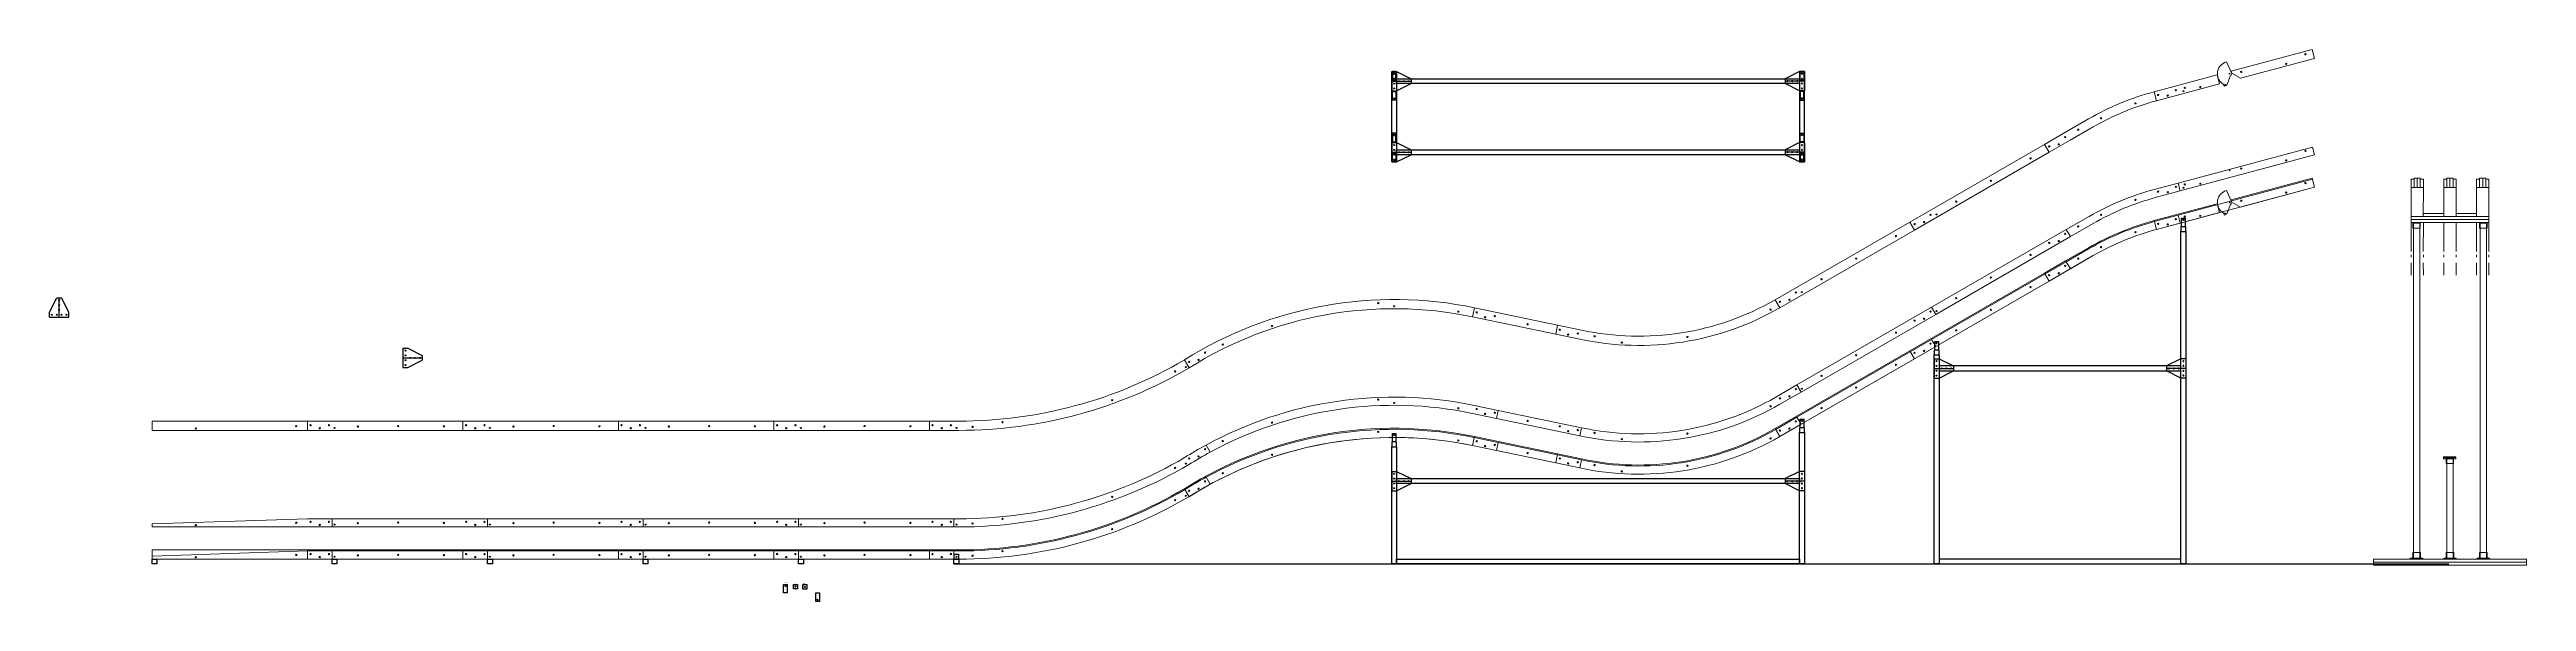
# Model space of a CAD drawing. Header units: millimetres. Extents: x -636 to 14740, y -2602 to 22748.
# Drawn here: x -636 to 14740, y 14737 to 18166 of the extents above; entities that cross this region are included whole.
import ezdxf

# ---------------------------------------------------------------- set-up
doc = ezdxf.new("R2010")
doc.units = ezdxf.units.MM
doc.layers.add('newTrack', color=7, linetype='Continuous', lineweight=20)
doc.layers.add('registration marking', color=7, linetype='Continuous', lineweight=20)
doc.styles.get("Standard").update_dxf_attribs({"font": 'arial.ttf'})

# ---------------------------------------------------------------- blocks, each defined once
blk = doc.blocks.new('01A')
at = {"layer": 'newTrack'}
for p, q in [((0, 19.04999315134046), (965.1999999720101, 50.79999462635169)), ((0, 0), (0, 19.04999315134046)), ((1117.600000016788, 7.275957614183426e-12), (0, 0)), ((965.1999999720101, 50.79999462635169), (1117.599999972004, 50.7999947606877)), ((1117.599999972004, 50.7999947606877), (1117.600000016788, 7.275957614183426e-12))]:
    blk.add_line(p, q, dxfattribs=at)
for centre in [(984.2496261116048, 31.74999555521799), (1041.400040399618, 12.7012384642876), (1098.549626084574, 31.75248136437085)]:
    blk.add_circle(centre, 4, dxfattribs=at)
at = {"layer": 'registration marking', "color": 7, "transparency": 33554687}
for centre in [(271.3697006250295, 11.42185649379098), (895.1664148705713, 26.03049729150371)]:
    blk.add_circle(centre, 4, dxfattribs=at)
blk = doc.blocks.new('02A')
blk.add_circle((15, 15.00000000000728), 3)
at = {"layer": 'newTrack'}
for p, q in [((0, 7.275957614183426e-12), (-3.637978807091713e-12, 50.80000000000291)), ((-3.637978807091713e-12, 50.80000000000291), (965.1999999959444, 50.80000000001019)), ((965.1999999959407, 7.275957614183426e-12), (0, 7.275957614183426e-12)), ((965.1999999959444, 50.80000000001019), (965.1999999959407, 7.275957614183426e-12))]:
    blk.add_line(p, q, dxfattribs=at)
for centre in [(831.849585694026, 31.74999999305018), (888.9999999820393, 12.7012429021197), (946.1495856669949, 31.75248580220287)]:
    blk.add_circle(centre, 4, dxfattribs=at)
at = {"layer": 'registration marking', "color": 7, "transparency": 33554687}
for centre in [(160.6958235683014, 23.48530125759135), (410.3798785602448, 26.93280805767427), (694.6405455930362, 24.98409738802729)]:
    blk.add_circle(centre, 4, dxfattribs=at)
blk = doc.blocks.new('01B')
at = {"layer": 'newTrack'}
for p, q in [((0, 0), (-5.037873052060604e-08, 57.14999413649639)), ((-5.037873052060604e-08, 57.14999413649639), (965.199999949622, 57.14999498732504)), ((965.2000000000007, 8.508432074449956e-07), (0, 0)), ((965.199999949622, 57.14999498732504), (965.2000000000007, 8.508286555297673e-07)), ((965.2000000000007, 8.508286555297673e-07), (965.199999949622, 57.14999498732504))]:
    blk.add_line(p, q, dxfattribs=at)
at = {"layer": 'registration marking', "color": 7, "transparency": 33554687}
for centre in [(271.3697006082439, 11.42185747894837), (895.1664148537857, 26.03049827666109)]:
    blk.add_circle(centre, 4, dxfattribs=at)
blk = doc.blocks.new('02B')
blk.add_circle((1132.600000000006, 415.0000009851574), 3)
at = {"layer": 'newTrack'}
for p, q in [((965.2000000000062, 457.1500009851588), (1930.399999995951, 457.1500009851661)), ((965.2000000000062, 400.0000009851574), (965.2000000000062, 457.1500009851588)), ((1930.399999995951, 400.0000009851647), (965.2000000000062, 400.0000009851574)), ((1930.399999995951, 457.1500009851661), (1930.399999995951, 400.0000009851647))]:
    blk.add_line(p, q, dxfattribs=at)
for centre in [(984.2495856980821, 431.7500009782149), (1041.399999986095, 412.7012438872844), (1098.549585671051, 431.7524867873675)]:
    blk.add_circle(centre, 4, dxfattribs=at)
at = {"layer": 'registration marking', "color": 7, "transparency": 33554687}
for centre in [(1278.295823568305, 423.4853022427415), (1527.979878560249, 426.9328090428317), (1812.24054559304, 424.9840983731847)]:
    blk.add_circle(centre, 4, dxfattribs=at)
blk = doc.blocks.new('03B')
for centre in [(1591.144852149788, 393.3852071032427), (167.4, 15)]:
    blk.add_circle(centre, 3)
at = {"layer": 'newTrack'}
for p, q in [((1611.674967362065, 388.0453223319564), (1582.723674708883, 437.3513511885612)), ((-5.037873052060604e-08, 57.14999413648184), (0, 0)), ((183.3989525496945, 57.14999426741997), (-5.037873052060604e-08, 57.1499942876253)), ((0, 0), (183.3729966309838, 1.616353983990848e-07))]:
    blk.add_line(p, q, dxfattribs=at)
for centre in [(19.04958567705216, 31.75000001679166), (76.19999996506522, 12.70124292586115), (133.3495856500203, 31.75248582594429)]:
    blk.add_circle(centre, 4, dxfattribs=at)
for centre, radius, start, end in [((184.6530169472053, 2818.361174164256), 2818.361464677205, 269.9739778714323, 300.3828087602166), ((184.6530169472262, 2818.361174164278), 2761.211464677219, 269.9739778714323, 300.3635772005418), ((2884.450060217358, -1631.733403980336), 2444.504716052169, 122.1752908435505, 122.2395208016383), ((2884.450060440416, -1631.733403845395), 2387.354716056918, 122.2173138510758, 122.261728772982)]:
    blk.add_arc(centre, radius, start, end, dxfattribs=at)
at = {"layer": 'registration marking', "color": 7, "transparency": 33554687}
for centre in [(1524.607809550347, 366.2880355749439), (1134.37468521444, 186.6116554789187), (267.8898019700209, 21.29547696300142), (453.522986412645, 50.12179331416701)]:
    blk.add_circle(centre, 4, dxfattribs=at)
blk = doc.blocks.new('04B')
blk.add_circle((1272.775092856758, 382.5759897406219), 3)
at = {"layer": 'newTrack'}
for p, q in [((1771.829451211881, 373.2419702575789), (1760.162309112311, 317.2955646957562)), ((0, 0), (-28.95129265318246, 49.30602885660483))]:
    blk.add_line(p, q, dxfattribs=at)
for centre in [(0.3808189143210257, 36.97348687541785), (59.30869312698633, 49.48470747043029), (98.94426014008968, 94.8504084740498)]:
    blk.add_circle(centre, 4, dxfattribs=at)
for centre, radius, start, end in [((1272.775092856761, -2019.778726312484), 2444.504716053113, 78.22004581571335, 122.175290843605), ((1272.775092856758, -2019.778726312486), 2387.354716053108, 78.22004007210862, 122.2173138448502)]:
    blk.add_arc(centre, radius, start, end, dxfattribs=at)
at = {"layer": 'registration marking', "color": 7, "transparency": 33554687}
for centre in [(1174.664000268116, 402.8170731885548), (1671.37604509254, 349.1792521451935), (514.7793489579344, 260.2324587029361), (208.8332645837581, 145.4143360709786)]:
    blk.add_circle(centre, 4, dxfattribs=at)
blk = doc.blocks.new('05B')
at = {"layer": 'newTrack'}
for p, q in [((11.66714752213738, 55.94640443046933), (2.110027708113194e-10, -4.388311936054379e-11)), ((527.2668340176751, -51.57753148345387), (11.66714752213738, 55.94640443046933)), ((2.110027708113194e-10, -4.388311936054379e-11), (515.599686495756, -107.5239359139671)), ((515.599686495756, -107.5239359139671), (527.2668340176751, -51.57753148345387))]:
    blk.add_line(p, q, dxfattribs=at)
for centre in [(25.13014453050891, 27.19237119883655), (77.18815910044214, -3.122445624583861), (137.0234608504306, 3.860509658661158)]:
    blk.add_circle(centre, 4, dxfattribs=at)
at = {"layer": 'registration marking', "color": 7, "transparency": 33554687}
blk.add_circle((341.5551700295473, -46.6072405329835), 4, dxfattribs=at)
blk = doc.blocks.new('06B')
at = {"layer": 'newTrack'}
for p, q in [((1362.773183675046, 213.4002684773222), (1391.348183640403, 163.9069166310364)), ((0, 0), (11.66714752191911, 55.94640443050594)), ((149.1904118156817, -31.11239339199528), (0, 0)), ((11.66714752191911, 55.94640443050594), (161.0421789876782, 24.79551017835911))]:
    blk.add_line(p, q, dxfattribs=at)
for centre in [(25.13014453030519, 27.19237119886589), (77.18815910023841, -3.12244562455453), (137.0234608502269, 3.860509658690489)]:
    blk.add_circle(centre, 4, dxfattribs=at)
for centre, radius, start in [((517.2696879614396, 1677.855283407682), 1748.156993486018, 257.8452527748734), ((517.2696879615269, 1677.855283407067), 1691.006993485438, 257.838968116214)]:
    blk.add_arc(centre, radius, start, 299.9999999596972, dxfattribs=at)
at = {"layer": 'registration marking', "color": 7, "transparency": 33554687}
for centre in [(1333.867004940548, 152.0030450254417), (241.6114040176544, -13.7288584557391), (410.1865578704601, -52.72460605756351), (817.6927041997187, -17.90698448159674)]:
    blk.add_circle(centre, 4, dxfattribs=at)
blk = doc.blocks.new('07B')
at = {"layer": 'newTrack'}
for p, q in [((651.1765591896419, 375.739511181042), (665.9680676172302, 320.5368502086149)), ((102.2457060855904, 125.0227197166259), (245.3293073355326, 207.632075211166)), ((273.9043073355297, 158.1387233848891), (130.820706032735, 75.52936785983366)), ((-28.57499914123582, 49.49335046090891), (102.2457060855904, 125.0227197166259)), ((8.059087122092023e-07, -1.395876097376458e-06), (-28.57499914123582, 49.49335046090891)), ((130.820706032735, 75.52936785983366), (8.059087122092023e-07, -1.395876097376458e-06))]:
    blk.add_line(p, q, dxfattribs=at)
for centre in [(0.622425997575192, 37.02109802611858), (59.64051516175277, 49.09959757738579), (99.60788676231277, 94.17325071691675)]:
    blk.add_circle(centre, 4, dxfattribs=at)
for centre, radius in [((1086.704307335631, -1249.672173006277), 1682.749999999338), ((1086.704307335609, -1249.672173006284), 1625.599999999338)]:
    blk.add_arc(centre, radius, 104.9999999999945, 120.0000000000103, dxfattribs=at)
at = {"layer": 'registration marking', "color": 7, "transparency": 33554687}
for centre in [(535.3351683787641, 304.3480413112939), (321.978524610824, 211.7142251299902), (181.0336927631888, 140.1586018699109)]:
    blk.add_circle(centre, 4, dxfattribs=at)
blk = doc.blocks.new('09B')
at = {"layer": 'newTrack', "color": 7, "linetype": 'Continuous', "lineweight": 5, "transparency": 33554687}
for p, q in [((-516.9741063614056, -79.35676059687466), (-14.7915084276101, 55.20266097241802)), ((0, 1.818989403545856e-12), (-460.0138985798767, -123.2603526315415)), ((-14.7915084276101, 55.20266097241802), (0, 0)), ((0, 0), (-14.7915084276101, 55.20266097241802)), ((-513.4816668715648, -92.39072221536298), (-516.9741063614056, -79.35676059687466)), ((-460.0138985798767, -123.2603526315415), (-513.4816668715648, -92.39072221536298))]:
    blk.add_line(p, q, dxfattribs=at)
at = {"layer": 'registration marking', "color": 7, "linetype": 'Continuous', "lineweight": 5, "transparency": 33554687}
for centre in [(-56.38428643712541, 25.77475880146267), (-454.748827600386, -83.824362275991), (-175.6392087252389, -33.68967934467037)]:
    blk.add_circle(centre, 4, dxfattribs=at)
blk = doc.blocks.new('04A')
blk.add_circle((1141.314189631276, 305.4771620936167), 3)
at = {"layer": 'newTrack'}
for p, q in [((1628.702510454085, 240.1976552592923), (1777.892922268763, 209.0852618674935)), ((1788.263720066037, 258.81539913906), (1639.073308251352, 289.9277925308515)), ((1777.892922268763, 209.0852618674935), (1788.263720066037, 258.81539913906)), ((-25.7354278222947, 43.82919139550631), (4.547473508864641e-12, 2.728484105318785e-12))]:
    blk.add_line(p, q, dxfattribs=at)
for centre in [(1653.832654984383, 267.3900264581655), (1705.890669554316, 237.0752096347451), (1765.725971304305, 244.0581649179901)]:
    blk.add_circle(centre, 4, dxfattribs=at)
for centre, radius, end in [((1141.314189631275, -2096.930941102833), 2438.20810319645, 118.5973034831309), ((1141.314189631275, -2096.930941102899), 2387.408103196516, 118.5584972945129)]:
    blk.add_arc(centre, radius, 78.22028019167507, end, dxfattribs=at)
at = {"layer": 'registration marking', "color": 7, "transparency": 33554687}
for centre in [(1043.204201609592, 325.7191637516908), (383.3195502994104, 183.1345492660794), (1539.916246434016, 272.0813427083367), (77.37346592523409, 68.31642663412185)]:
    blk.add_circle(centre, 4, dxfattribs=at)
blk = doc.blocks.new('05A')
at = {"layer": 'newTrack'}
for p, q in [((10.37079779727537, 49.73013727157172), (9.094947017729282e-12, -2.046363078989089e-12)), ((525.9704842928204, -57.7937986423442), (10.37079779727537, 49.73013727157172)), ((9.094947017729282e-12, -2.046363078989089e-12), (515.5996864955541, -107.5239359139471)), ((515.5996864955541, -107.5239359139471), (525.9704842928204, -57.7937986423442))]:
    blk.add_line(p, q, dxfattribs=at)
for centre in [(391.5394192111817, -49.2191713232387), (443.5974337811149, -79.53398814665911), (503.4327355311034, -72.5510328634141)]:
    blk.add_circle(centre, 4, dxfattribs=at)
at = {"layer": 'registration marking', "color": 7, "transparency": 33554687}
blk.add_circle((192.3647582146677, -15.49484714113555), 4, dxfattribs=at)
blk = doc.blocks.new('06A')
at = {"layer": 'newTrack'}
for p, q in [((1216.757771856943, 239.013400552742), (1348.740043491269, 315.2134004211534)), ((1348.740043491269, 315.2134004211534), (1374.140043416459, 271.2193099299679)), ((1374.140043416459, 271.2193099299679), (1242.157771826029, 195.0193100226447)), ((4.420144250616431e-10, -9.595169103704393e-11), (10.37079779770829, 49.73013727146326)), ((10.37079779770829, 49.73013727146326), (10.53475165633972, 49.69594608661873))]:
    blk.add_line(p, q, dxfattribs=at)
for centre in [(1242.780197001761, 232.0404094354645), (1301.798286165938, 244.1189089867316), (1341.765657766498, 289.1925621262624)]:
    blk.add_circle(centre, 4, dxfattribs=at)
for centre, radius, start, end in [((368.0792761470111, 1708.967676800559), 1748.156993487144, 257.8452527748721, 299.9999999596907), ((368.0792761472749, 1708.967676798933), 1697.356993485603, 257.8396820525167, 299.9999999596972)]:
    blk.add_arc(centre, radius, start, end, dxfattribs=at)
at = {"layer": 'registration marking', "color": 7, "transparency": 33554687}
for centre in [(1184.676593126305, 183.11543841713), (92.42099220341152, 17.38353493594923), (668.5022923854831, 13.20540891009887), (260.9961460562172, -21.6122126658679)]:
    blk.add_circle(centre, 4, dxfattribs=at)
blk = doc.blocks.new('07A')
at = {"layer": 'newTrack'}
for p, q in [((520.8377880689695, 293.4058830853598), (668.0448839954297, 332.8499055589625)), ((668.0448839954297, 332.8499055589625), (681.1928914866257, 283.7808735834176)), ((681.1928914866257, 283.7808735834176), (533.9857955602602, 244.336851109895)), ((-25.39999961364447, 43.99408995157023), (116.5220352784563, 125.9328147983822)), ((3.393688530195504e-07, -5.878039246454136e-07), (-25.39999961364447, 43.99408995157023)), ((141.9220352785451, 81.93872428618374), (3.393688530195504e-07, -5.878039246454136e-07))]:
    blk.add_line(p, q, dxfattribs=at)
for centre in [(654.5734562239631, 309.5208096720546), (544.1687776907711, 279.9353916763177), (604.3020199566636, 276.3273209186434)]:
    blk.add_circle(centre, 4, dxfattribs=at)
for centre, radius in [((954.7220352785826, -1325.872172105046), 1676.399999999366), ((954.7220352785771, -1325.872172105052), 1625.599999999368)]:
    blk.add_arc(centre, radius, 104.9999999999945, 120.0000000000038, dxfattribs=at)
at = {"layer": 'registration marking', "color": 7, "transparency": 33554687}
for centre in [(403.3528962940945, 228.1480422603115), (49.05142067851921, 63.95860281892851), (189.9962525261544, 135.5142260790078)]:
    blk.add_circle(centre, 4, dxfattribs=at)
blk = doc.blocks.new('08A')
blk.add_circle((19.99999999998545, 20.0000000000573), 3)
at = {"color": 7, "linetype": 'Continuous', "lineweight": 5, "transparency": 33554687}
blk.add_circle((307.4524774761303, 128.3996692699429), 2.5, dxfattribs=at)
at = {"layer": 'newTrack', "color": 7, "linetype": 'Continuous', "lineweight": 5, "transparency": 33554687}
for p, q in [((-13.14800749122514, 49.06903197553493), (821.0255360920273, 272.5851593260222)), ((834.1735435832379, 223.5161273505446), (-1.455191522836685e-11, 5.729816621169448e-11)), ((821.0255360920273, 272.5851593260222), (834.1735435832379, 223.5161273505446)), ((-1.455191522836685e-11, 5.729816621169448e-11), (-13.14800749122514, 49.06903197553493))]:
    blk.add_line(p, q, dxfattribs=at)
at = {"layer": 'registration marking', "color": 7, "linetype": 'Continuous', "lineweight": 5, "transparency": 33554687}
for centre in [(658.534334857999, 189.8264480058706), (777.7892571461052, 249.2908861520036), (28.86120493857743, 40.60335528395353), (28.87007533260476, 40.60335528395353), (125.3106169646562, 45.30845928977851), (379.4247159828519, 139.6917650745499)]:
    blk.add_circle(centre, 4, dxfattribs=at)
blk = doc.blocks.new('bracev1')
at = {"color": 7, "linetype": 'Continuous', "lineweight": 5, "transparency": 33554687}
for p, q in [((-19.99405182889313, 74.61881727461696), (-31.55402079696796, 69.35981380845442)), ((11.55996896807483, 5.259003466155264), (-19.99405182889313, 74.61881727461696)), ((-37.92980795053882, -66.08910400993227), (-32.67080448437628, -77.64907297801437)), ((-32.67080448437628, -77.64907297801437), (-16.79437579054502, -70.42637248791834)), ((-16.79437579054502, -70.42637248791834), (5.259003466169816, -11.5599689680821))]:
    blk.add_line(p, q, dxfattribs=at)
for centre in [(0, 0), (-28.01783049377264, -68.55605494009069)]:
    blk.add_circle(centre, 2.5)
for centre, radius, start, end in [((-1.818989403545856e-12, -5.456968210637569e-12), 76.19999999999733, 114.4623222080549, 240.1476569206799), ((5.456968210637569e-12, -1.13686837721616e-11), 12.69999999999555, 294.4623222080656, 24.46232220804407)]:
    blk.add_arc(centre, radius, start, end, dxfattribs=at)
blk = doc.blocks.new('03A')
for centre in [(1438.744852149779, 393.3852069689074), (15, 15)]:
    blk.add_circle(centre, 3)
at = {"layer": 'newTrack'}
for p, q in [((1590.737915779901, 465.1378673792278), (1565.002497133595, 508.9670431474005)), ((30.99606855872116, 50.79999478799436), (-4.478351911529899e-08, 50.79999476066587)), ((-4.478351911529899e-08, 50.79999476066587), (0, 0)), ((0, 0), (30.97299663098238, 2.73066689260304e-08))]:
    blk.add_line(p, q, dxfattribs=at)
for centre in [(1558.219227502143, 482.8957306716729), (1459.655786276378, 425.0188090730335), (1518.583660489043, 437.5300296680507)]:
    blk.add_circle(centre, 4, dxfattribs=at)
for centre, radius, start, end in [((2732.050060230455, -1631.733404134804), 2438.154716076187, 118.5979324423631, 122.2419609089562), ((2732.050060240063, -1631.733404147559), 2387.35471609198, 118.5591387834939, 122.2617287667918), ((32.25301694720474, 2818.361174029927), 2818.361464677206, 269.9739778714323, 300.3828087601667), ((32.25301694733025, 2818.361174029465), 2767.561464676747, 269.9739778714323, 300.3657321472004)]:
    blk.add_arc(centre, radius, start, end, dxfattribs=at)
at = {"layer": 'registration marking', "color": 7, "transparency": 33554687}
for centre in [(1372.207809550353, 366.2880354406152), (1372.207809550353, 366.2880354406152), (981.9746852144381, 186.61165534459), (981.9746852144381, 186.61165534459), (115.4898019700195, 21.29547682867269), (115.4898019700195, 21.29547682867269), (301.1229864126435, 50.12179317983828), (301.1229864126435, 50.12179317983828)]:
    blk.add_circle(centre, 4, dxfattribs=at)
blk = doc.blocks.new('08B')
blk.add_circle((167.2070959264602, 59.44402247362086), 3)
at = {"color": 7, "linetype": 'Continuous', "lineweight": 5, "transparency": 33554687}
blk.add_circle((176.0771712590722, 80.04737775751346), 4, dxfattribs=at)
at = {"layer": 'newTrack', "color": 7, "linetype": 'Continuous', "lineweight": 5, "transparency": 33554687}
for p, q in [((-14.79150842760282, 55.2026609724162), (377.2063267633494, 160.2381643465596)), ((377.2063267633494, 160.2381643465596), (391.9978351909522, 105.0355033741362)), ((0, 0), (-14.79150842760282, 55.2026609724162)), ((391.9978351909522, 105.0355033741362), (0, 0))]:
    blk.add_line(p, q, dxfattribs=at)
at = {"layer": 'newTrack'}
for centre in [(10.18338230880545, 35.59864779388226), (70.31662457338098, 31.99057701427591), (120.5880608527859, 65.1840657493558)]:
    blk.add_circle(centre, 4, dxfattribs=at)
at = {"layer": 'registration marking', "color": 7, "linetype": 'Continuous', "lineweight": 5, "transparency": 33554687}
for centre in [(176.0683008650449, 80.04737775751346), (272.5177128911309, 84.75248176334208)]:
    blk.add_circle(centre, 4, dxfattribs=at)
blk = doc.blocks.new('3030挤压直角件')
blk.add_lwpolyline([(0, 53), (22, 53), (22, 0), (0, 0)], close=True)
blk.add_circle((11, 42.5), 3.25)
blk = doc.blocks.new('3030直角L型直接')
blk.add_lwpolyline([(0, 30), (26, 30), (26, 0), (0, 0)], close=True)
blk.add_circle((13, 15), 3.15)
blk = doc.blocks.new('3030固定板')
for p, q in [((-60, 30), (-15, 120)), ((-60, 30), (-15, 120)), ((-60, 0), (-60, 30)), ((-60, 0), (-60, 30)), ((-60, 0), (60, 0)), ((-15, 120), (15, 120)), ((0, 0), (0, 120)), ((60, 30), (15, 120)), ((60, 30), (15, 120)), ((60, 0), (60, 30)), ((60, 0), (60, 30))]:
    blk.add_line(p, q)
for centre in [(-45, 15), (-15, 15), (0, 105), (0, 75), (0, 45), (15, 15), (45, 15)]:
    blk.add_circle(centre, 3)
blk = doc.blocks.new('3030圆弧外边直角')
blk.add_lwpolyline([(0, 0), (26, 0), (26, -28), (0, -28)], close=True)
blk.add_circle((13, -13), 3.25)

msp = doc.modelspace()

# ---------------------------------------------------------------- linework, layer by layer
at = {"lineweight": 20}
for p, q in [((14022.99095497287, 17308.4735140992), (14022.99095497288, 17128.5080109241)), ((14099.74158732354, 17308.47353134768), (14099.19107681705, 17128.89497293794)), ((14226.74158732354, 17308.47353134768), (14226.19107681705, 17128.5080228951)), ((14302.94170916772, 17308.47354859617), (14302.39119866123, 17128.50802616067)), ((14429.94170916772, 17308.47354859617), (14429.39119866123, 17128.50805940122)), ((14505.5913205054, 17308.47356584466), (14505.65600543673, 17128.50806266957)), ((14023.0556399042, 17090.40806535032), (14023.05563990421, 16910.44256217522)), ((14099.80627225487, 17090.40808259881), (14099.25576174839, 16910.82952418906)), ((14226.80627225487, 17090.40808259881), (14226.25576174839, 16910.44257414621)), ((14303.00639409905, 17090.40809984729), (14302.45588359256, 16910.44257741179)), ((14430.00639409905, 17090.40809984729), (14429.45588359256, 16910.44261065234)), ((14505.65600543673, 17090.40811709578), (14505.72069036806, 16910.44261392068)), ((14023.0556399042, 16890.14719428776), (14023.0556399042, 16876.14582214673)), ((14023.0556399042, 16764.39300184145), (14023.05563990421, 16841.20407764039)), ((14099.4900451615, 16764.39300184145), (14099.25576174839, 16840.81711562656)), ((14099.4900451615, 16890.14719428777), (14099.44712298562, 16876.14582214673)), ((14226.49072509227, 16764.39300184145), (14226.25576174839, 16841.2040656694)), ((14226.49072509227, 16890.14719428776), (14226.44789520485, 16876.14582214673)), ((14302.6908469082, 16764.39300184145), (14302.45588359256, 16841.20406240382)), ((14302.6908469082, 16890.14719428777), (14302.6480170241, 16876.14582214673)), ((14429.69084692497, 16764.3930263738), (14429.45588359256, 16841.20407822799)), ((14429.69084692497, 16890.14721882012), (14429.64801703295, 16876.14584667908)), ((14505.69308220252, 16890.14721882012), (14505.69811471031, 16876.14584667908)), ((14505.69308220252, 16764.3930263738), (14505.72069036806, 16841.20407495964))]:
    msp.add_line(p, q, dxfattribs=at)
at = {"linetype": 'ByBlock', "lineweight": 20}
for p, q in [((14032.89164034289, 17359.27351409921), (14032.89164034289, 17359.27351409921)), ((14052.69626894595, 17365.62351984868), (14052.69626894595, 17365.62351984868)), ((14071.16654670882, 17365.62352559818), (14071.16654670882, 17365.62352559818)), ((14092.78865143309, 17359.27351409921), (14092.78865143309, 17359.27351409921)), ((14236.09176218706, 17359.2735313477), (14236.09176218706, 17359.2735313477)), ((14255.89639079012, 17365.62353709717), (14255.89639079012, 17365.62353709717)), ((14274.36666855299, 17365.62354284667), (14274.36666855299, 17365.62354284667)), ((14295.98877327726, 17359.2735313477), (14295.98877327726, 17359.2735313477)), ((14439.29188403124, 17359.27354859619), (14439.29188403124, 17359.27354859619)), ((14459.0965126343, 17365.62355434566), (14459.0965126343, 17365.62355434566)), ((14477.56679039717, 17365.62356009515), (14477.56679039717, 17365.62356009515)), ((14499.18889512143, 17359.27354859619), (14499.18889512143, 17359.27354859619))]:
    msp.add_line(p, q, dxfattribs=at)
msp.add_line((4978.399999983776, 14970.000002239), (14257.65737422708, 14970.000002239))
for points in [[(7695.448955635638, 18029.00000098516), (7725.448955635638, 18029.00000098516), (7725.448955635638, 17467.00000098516), (7695.448955635638, 17467.00000098516)], [(10257.25779917665, 18029.00000098516), (10227.25779917665, 18029.00000098516), (10227.25779917665, 17467.00000098516), (10257.25779917665, 17467.00000098516)], [(7725.448955635638, 17984.00000098516), (10227.25779917665, 17984.00000098516), (10227.25779917665, 17954.00000098516), (7725.448955635638, 17954.00000098516)], [(7725.448955635638, 17542.00000098516), (10227.25779917665, 17542.00000098516), (10227.25779917665, 17512.00000098516), (7725.448955635638, 17512.00000098516)], [(12594.73574945958, 17034.40474149041), (12624.73574945958, 17034.40474149041), (12624.73574945958, 17064.40474149041), (12594.73574945958, 17064.40474149041)], [(12594.73574945958, 17034.40474149041), (12624.73574945958, 17034.40474149041), (12624.73574945958, 14970.000002239), (12594.73574945958, 14970.000002239)], [(11063.1455188965, 16268.51424999804), (11093.1455188965, 16268.51424999804), (11093.1455188965, 16298.51424999804), (11063.1455188965, 16298.51424999804)], [(11063.1455188965, 16268.51424999804), (11093.1455188965, 16268.51424999804), (11093.1455188965, 14970.000002239), (11063.1455188965, 14970.000002239)], [(11093.1455188965, 16170.000002239), (12594.73574945958, 16170.000002239), (12594.73574945958, 16200.000002239), (11093.1455188965, 16200.000002239)], [(7695.448955635639, 15698.12039471327), (7725.448955635639, 15698.12039471327), (7725.448955635639, 15728.12039471327), (7695.448955635639, 15728.12039471327)], [(7695.448955635639, 15698.12039471327), (7725.448955635638, 15698.12039471327), (7725.448955635638, 14970.000002239), (7695.448955635639, 14970.000002239)], [(10227.25779917665, 15785.91424982627), (10257.25779917665, 15785.91424982627), (10257.25779917665, 15815.91424982627), (10227.25779917665, 15815.91424982627)], [(10227.25779917665, 15785.91424982627), (10257.25779917665, 15785.91424982627), (10257.25779917665, 14970.000002239), (10227.25779917665, 14970.000002239)], [(7725.448955635638, 15500.000002239), (10227.25779917665, 15500.000002239), (10227.25779917665, 15470.000002239), (7725.448955635638, 15470.000002239)], [(-1.678927219472826e-08, 15000.00000098516), (29.99999998321073, 15000.00000098516), (29.99999998321073, 14970.00000098516), (-1.678927219472826e-08, 14970.00000098516)], [(1117.599999999999, 15000.00000098517), (1147.599999999999, 15000.00000098517), (1147.599999999999, 14970.00000098517), (1117.599999999999, 14970.00000098517)], [(2082.799999995947, 15000), (2112.799999995947, 15000), (2112.799999995947, 14970), (2082.799999995947, 14970)], [(3047.999999991887, 15000.00000098517), (3077.999999991887, 15000.00000098517), (3077.999999991887, 14970.00000098517), (3047.999999991887, 14970.00000098517)], [(4013.199999987828, 15000.0000011195), (4043.199999987828, 15000.0000011195), (4043.199999987828, 14970.0000011195), (4013.199999987828, 14970.0000011195)], [(4978.399999983776, 15000.000002239), (5008.399999983776, 15000.000002239), (5008.399999983776, 14970.000002239), (4978.399999983776, 14970.000002239)], [(7725.448955635638, 15000.000002239), (10227.25779917665, 15000.000002239), (10227.25779917665, 14970.000002239), (7725.448955635638, 14970.000002239)], [(11093.1455188965, 14970.000002239), (12594.73574945958, 14970.000002239), (12594.73574945958, 15000.000002239), (11093.1455188965, 15000.000002239)]]:
    msp.add_lwpolyline(points, close=True)
at = {"lineweight": 20}
for points in [[(14023.54146547937, 17359.27351409921), (14042.59146547936, 17359.27351409921), (14042.59146547936, 17308.4735140992), (14023.54146547937, 17308.4735140992)], [(14042.59150609409, 17365.62351984868), (14061.64150609409, 17365.62351984868), (14061.64150609409, 17308.47351984869), (14042.59150609409, 17308.47351984869)], [(14061.64154670882, 17365.62352559818), (14080.69154670881, 17365.62352559818), (14080.69154670881, 17308.47352559819), (14061.64154670882, 17308.47352559819)], [(14080.69158732354, 17359.27351409921), (14099.74158732354, 17359.27351409921), (14099.74158732354, 17308.47353134768), (14080.69158732354, 17308.47353134768)], [(14226.74158732354, 17359.2735313477), (14245.79158732354, 17359.2735313477), (14245.79158732354, 17308.47353134768), (14226.74158732354, 17308.47353134768)], [(14245.79162793827, 17365.62353709717), (14264.84162793827, 17365.62353709717), (14264.84162793827, 17308.47353709718), (14245.79162793827, 17308.47353709718)], [(14264.84166855299, 17365.62354284667), (14283.89166855299, 17365.62354284667), (14283.89166855299, 17308.47354284668), (14264.84166855299, 17308.47354284668)], [(14283.89170916772, 17359.2735313477), (14302.94170916772, 17359.2735313477), (14302.94170916772, 17308.47354859617), (14283.89170916772, 17308.47354859617)], [(14429.94170916772, 17359.27354859619), (14448.99170916772, 17359.27354859619), (14448.99170916772, 17308.47354859617), (14429.94170916772, 17308.47354859617)], [(14448.99174978244, 17365.62355434566), (14468.04174978244, 17365.62355434566), (14468.04174978244, 17308.47355434567), (14448.99174978244, 17308.47355434567)], [(14468.04179039716, 17365.62356009515), (14487.09179039717, 17365.62356009515), (14487.09179039717, 17308.47356009516), (14468.04179039716, 17308.47356009516)], [(14487.09183101189, 17359.27354859619), (14506.14183101189, 17359.27354859619), (14506.14183101189, 17308.47356584466), (14487.09183101189, 17308.47356584466)], [(14505.69237413857, 17109.45806535033), (14505.69237413857, 17090.40806535033), (14023.07485092506, 17090.40806535032), (14023.07485092506, 17109.45803813721)], [(14505.69237413857, 17128.50803813721), (14505.69237413857, 17109.45803813721), (14023.16573231483, 17109.45803813721), (14023.16573231483, 17128.5080109241)], [(14034.32275567338, 17090.40806535032), (14034.32275567338, 17055.51614971104), (14080.61882372851, 17055.51614971104), (14080.61882372852, 17090.40806535032)], [(14077.26930376, 17087.50936489936), (14076.77887031883, 15006.7836147141), (14038.67887031882, 15006.7836147141), (14039.16930375999, 17087.50936489936)], [(14226.19107681705, 17147.5580228951), (14226.19107681705, 17128.5080228951), (14099.22039267922, 17128.93292894903), (14099.22039267922, 17147.98290173592)], [(14429.42120831507, 17147.84341174063), (14429.42120831507, 17128.79341174063), (14302.39114383779, 17128.89500611145), (14302.39114383779, 17147.94497889834)], [(14495.36063625604, 17090.40808988267), (14495.36063625604, 17055.5161742434), (14449.06456820092, 17055.5161742434), (14449.06456820091, 17090.40808988267)], [(14452.41408816943, 17087.50938943171), (14452.9045216106, 15006.78363924646), (14491.0045216106, 15006.78363924646), (14490.51408816943, 17087.50938943171)], [(14096.73192225313, 15000.00000098516), (14096.73192225313, 15006.78361471411), (14018.67261018397, 15006.78361471411), (14018.67261018396, 15000.00000098517)], [(14080.85030024612, 15006.78361471411), (14080.85030024612, 15041.67553035338), (14034.55423219099, 15041.67553035338), (14034.55423219098, 15006.78361471411)], [(14432.95146967629, 15000.00002551752), (14432.9514696763, 15006.78363924646), (14511.01078174546, 15006.78363924646), (14511.01078174546, 15000.00002551752)], [(14448.83309168331, 15006.78363924646), (14448.83309168331, 15041.67555488574), (14495.12915973844, 15041.67555488574), (14495.12915973844, 15006.78363924646)]]:
    msp.add_lwpolyline(points, close=True, dxfattribs=at)
at = {"color": 252, "lineweight": 20, "true_color": 0x939598}
for points in [[(14224.03948594058, 15635.31099686927), (14224.06523009469, 15628.52743199068), (14302.12398004089, 15628.8236709925), (14302.09823588679, 15635.60723587109)], [(14224.06523009469, 15628.52743199068), (14224.0909742488, 15621.74386711209), (14302.14972419501, 15622.04010611391), (14302.1239800409, 15628.82367099249)], [(14241.330890666, 15628.8236709925), (14241.330890666, 15593.93175535322), (14287.62695872112, 15593.93175535322), (14287.62695872113, 15628.8236709925)], [(14284.27743875261, 15625.92497054154), (14283.89166855299, 15006.78361534376), (14245.79166855299, 15006.78361534376), (14246.17743875261, 15625.92497054154)], [(14303.87132458757, 15000.00000161482), (14303.87132458757, 15006.78361534376), (14225.81201251841, 15006.78361534376), (14225.8120125184, 15000.00000161482)], [(14287.98970258056, 15006.78361534376), (14287.98970258056, 15041.67553098304), (14241.69363452543, 15041.67553098304), (14241.69363452543, 15006.78361534376)]]:
    msp.add_lwpolyline(points, close=True, dxfattribs=at)
at = {"layer": 'newTrack', "lineweight": 20}
for points in [[(13789.9932021899, 14961.90001484657), (14739.53131892797, 14961.90001484657), (14739.53131892797, 14980.95001484658), (13789.9932021899, 14980.95001484657)], [(13790.07261018396, 14980.95000161481), (14739.61072692203, 14980.95000161482), (14739.61072692203, 15000.00000161482), (13790.07261018396, 15000.00000161482)]]:
    msp.add_lwpolyline(points, close=True, dxfattribs=at)

# ---------------------------------------------------------------- block references
for name, p in [('09B', (13423.90929304282, 18110.42086884089)), ('3030挤压直角件', (10231.25779917665, 17976.00000098516)), ('08B', (12442.52865353312, 17847.46071901678)), ('bracev1', (12897.18822693572, 18015.30441076029)), ('07B', (11776.56058588759, 17526.92386885576)), ('3030挤压直角件', (10231.25779917665, 17592.00000098516)), ('08A', (12589.73574945959, 17286.90474149035)), ('07A', (11908.54285797226, 17003.12386790674)), ('08A', (12589.73574945959, 17086.90474149035)), ('bracev1', (12897.18822693572, 17215.30441076029)), ('09B', (13423.90929304282, 17310.42086884089)), ('07B', (11776.56058588759, 16726.92386885576)), ('07A', (11908.54285797226, 16803.12386790674)), ('08B', (12442.52865353312, 17047.46071901678)), ('3030挤压直角件', (12598.73574945958, 17064.40474149041)), ('3030固定板', (-576.1218968419125, 16503.29618684035)), ('04B', (6437.674967345847, 16188.04532318279)), ('06B', (8713.436962952997, 16397.81695196518)), ('05B', (8197.837276458245, 16505.34088787897)), ('3030挤压直角件', (11067.1455188965, 16298.51424999804)), ('03B', (4825.999999983767, 15800.00000085084)), ('04A', (6569.134766004364, 15665.14323261965)), ('06A', (8862.62737476724, 15766.70455857348)), ('01B', (0, 15800)), ('02B', (0, 15400)), ('02B', (965.1999999959498, 15400)), ('02B', (1930.3999999919, 15400)), ('02B', (2895.59999998785, 15400.00000013434)), ('04B', (6437.674967345847, 15388.04532318279)), ('04A', (6569.134766004364, 15465.14323261965)), ('05A', (8347.027688273125, 15874.22849448713)), ('06A', (8862.62737476724, 15566.70455857348)), ('3030挤压直角件', (10231.25779917665, 15815.91424982627)), ('03A', (4978.399999983776, 15200.00000098517)), ('3030挤压直角件', (7699.448955635639, 15728.12039471327)), ('05B', (8197.837276458245, 15705.34088787897)), ('05A', (8347.027688273125, 15674.22849448713)), ('06B', (8713.436962952997, 15597.81695196518)), ('03B', (4825.999999983767, 15000.00000085084)), ('03A', (4978.399999983776, 15000.00000098517)), ('01A', (-1.678927219472826e-08, 15200.00000098516)), ('02A', (1117.600000000006, 15200.00000098516)), ('02A', (2082.799999995947, 15200.0000009851)), ('02A', (3047.999999991887, 15200.00000098516)), ('02A', (4013.199999987828, 15200.00000098516)), ('01B', (0, 15000)), ('01A', (-1.678927219472826e-08, 15000.00000098516)), ('02B', (0, 14600)), ('02A', (1117.600000000006, 15000.00000098516)), ('02B', (965.1999999959498, 14600)), ('02A', (2082.799999995947, 15000.0000009851)), ('02B', (1930.3999999919, 14600)), ('02A', (3047.999999991887, 15000.00000098516)), ('02B', (2895.59999998785, 14600.00000013434)), ('02A', (4013.199999987828, 15000.00000098516)), ('3030直角L型直接', (4980.399999983767, 15000.00000085084)), ('3030挤压直角件', (3920.847213112336, 14789.93683612937)), ('3030圆弧外边直角', (3981.090032726113, 14842.93683612937)), ('3030直角L型直接', (4039.674720939825, 14812.93683612937))]:
    msp.add_blockref(name, p)
for name, p, rotation in [('3030固定板', (7695.448955635638, 17969.00000098516), 270), ('3030挤压直角件', (7721.448955635638, 17904.00000098516), 180), ('3030固定板', (7695.448955635638, 17527.00000098516), 270), ('02B', (10304.78514706282, 16215.31370657433), 30), ('3030挤压直角件', (7721.448955635638, 17520.00000098516), 180), ('02B', (9468.89742734297, 15732.71370640255), 30), ('02A', (11072.65513757263, 16520.5238675217), 30), ('02B', (10304.78514706282, 15415.31370657433), 30), ('02A', (11072.65513757263, 16320.5238675217), 30), ('02A', (10236.7674181837, 16037.92386850344), 30), ('3030固定板', (1557.690483176008, 16250.11488754173), 270), ('02A', (10236.7674181837, 15837.92386850344), 30), ('02B', (9468.89742734297, 14932.71370640255), 30), ('3030固定板', (11063.1455188965, 16185.000002239), 270), ('3030固定板', (7695.448955635639, 15485.000002239), 270), ('3030挤压直角件', (4142.847213112336, 14789.93683612937), 180)]:
    msp.add_blockref(name, p, dxfattribs=dict(rotation=rotation))
at = {"xscale": -1}
for p in [(7721.448955635638, 17976.00000098516), (7721.448955635638, 17592.00000098516)]:
    msp.add_blockref('3030挤压直角件', p, dxfattribs=at)
for name, p, rotation in [('3030固定板', (10257.25779917665, 17969.00000098516), 90), ('3030挤压直角件', (10231.25779917665, 17904.00000098516), 180), ('3030固定板', (10257.25779917665, 17527.00000098516), 90), ('3030挤压直角件', (10231.25779917665, 17520.00000098516), 180), ('3030固定板', (12624.73574945958, 16185.000002239), 90), ('3030固定板', (10257.25779917665, 15485.000002239), 90)]:
    msp.add_blockref(name, p, dxfattribs=dict(at, rotation=rotation))

# ---------------------------------------------------------------- texts
at = {"char_height": 2.5, "attachment_point": 1}
for s, width, insert in [('{\\fSimSun|b0|i0|c134|p2;中间三角形的}', 19.24638201663038, (3925.661336255836, 14855.55847751221)), ('{\\fSimSun|b0|i0|c134|p2;圆弧外边的}', 17.28231264138594, (3983.989890350838, 14851.63266784514)), ('{\\fSimSun|b0|i0|c134|p2;直接一个三角的}', 16.99771917617181, (4041.872830993665, 14851.2014166734))]:
    msp.add_mtext_dynamic_manual_height_columns(s, width=width, gutter_width=12.5, heights=[0], dxfattribs=dict(at, insert=insert))

doc.saveas('drawing.dxf')
